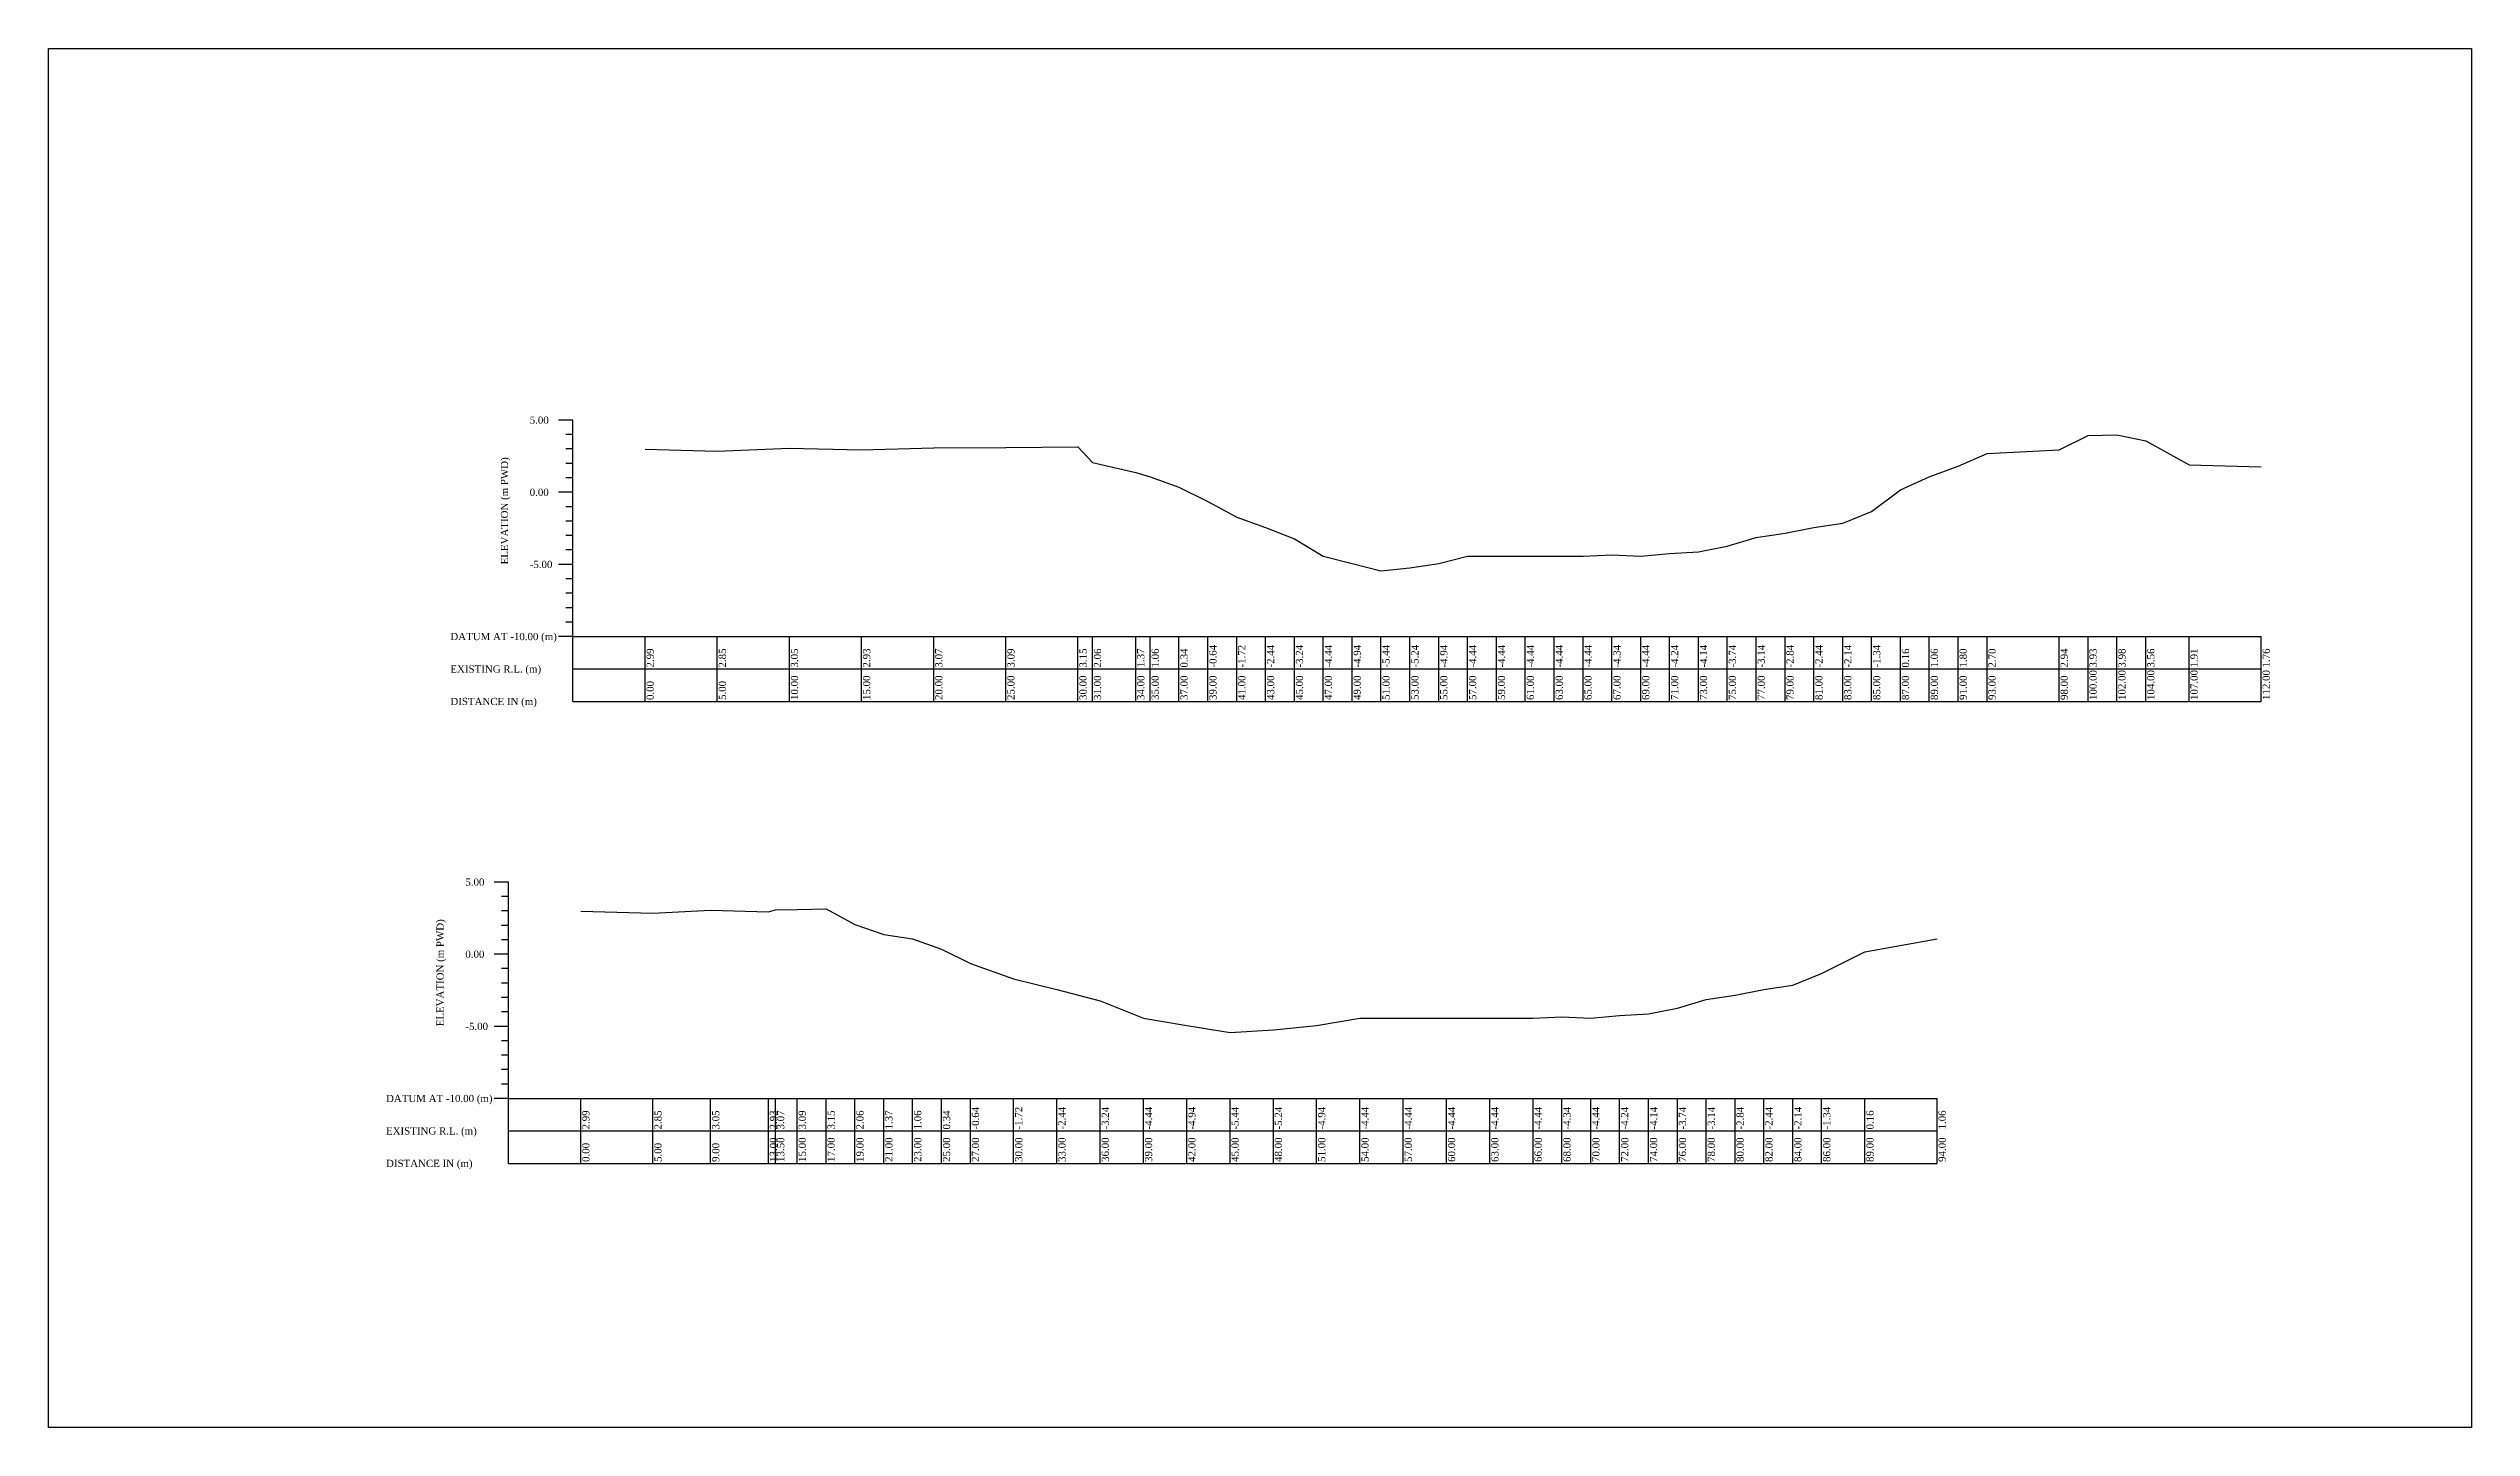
# Model space of a CAD drawing. Header units: metres. Extents: x -148477 to 168932, y -55673 to -2736.
# Drawn here: x -27829.1 to -27661.2, y -6400.1 to -6304.5 of the extents above; entities that cross this region are included whole.
import ezdxf

# ---------------------------------------------------------------- set-up
doc = ezdxf.new("R2010")
doc.units = ezdxf.units.M
doc.styles.add('liza', font='times.ttf', dxfattribs={"height": 2})

msp = doc.modelspace()

# ---------------------------------------------------------------- texts
at = {"color": 0, "linetype": 'Continuous', "lineweight": -3, "ltscale": 0.5, "char_height": 0.5, "attachment_point": 1, "style": 'liza'}
for s, insert, width in [('5.00', (-27795.7575, -6330.0146), 2), ('0.00', (-27795.7575, -6335.0146), 2), ('-5.00', (-27795.7575, -6340.0146), 2), ('DATUM AT -10.00 (m)', (-27801.2575, -6345.0146), 7.5), ('EXISTING R.L. (m)', (-27801.2575, -6347.2646), 7.5), ('DISTANCE IN (m)', (-27801.2575, -6349.5146), 7.5), ('5.00', (-27800.2174, -6362.0368), 2), ('0.00', (-27800.2174, -6367.0368), 2), ('-5.00', (-27800.2174, -6372.0368), 2), ('DATUM AT -10.00 (m)', (-27805.7174, -6377.0368), 7.5), ('EXISTING R.L. (m)', (-27805.7174, -6379.2868), 7.5), ('DISTANCE IN (m)', (-27805.7174, -6381.5368), 7.5)]:
    msp.add_mtext(s, dxfattribs=dict(at, insert=insert, width=width))
at = {"color": 0, "linetype": 'Continuous', "lineweight": -3, "ltscale": 0.5, "char_height": 0.5, "attachment_point": 1, "rotation": 90, "style": 'liza'}
for s, insert, width in [('ELEVATION (m PWD)', (-27797.7575, -6340.2646), 10), ('2.99', (-27787.6575, -6347.4146), 2.15), ('2.85', (-27782.6575, -6347.4146), 2.15), ('3.05', (-27777.6575, -6347.4146), 2.15), ('2.93', (-27772.6575, -6347.4146), 2.15), ('3.07', (-27767.6575, -6347.4146), 2.15), ('3.09', (-27762.6575, -6347.4146), 2.15), ('3.15', (-27757.6575, -6347.4146), 2.15), ('2.06', (-27756.6575, -6347.4146), 2.15), ('1.37', (-27753.6575, -6347.4146), 2.15), ('1.06', (-27752.6575, -6347.4146), 2.15), ('0.34', (-27750.6575, -6347.4146), 2.15), ('-0.64', (-27748.6575, -6347.4146), 2.15), ('-1.72', (-27746.6575, -6347.4146), 2.15), ('-2.44', (-27744.6575, -6347.4146), 2.15), ('-3.24', (-27742.6575, -6347.4146), 2.15), ('-4.44', (-27740.6575, -6347.4146), 2.15), ('-4.94', (-27738.6575, -6347.4146), 2.15), ('-5.44', (-27736.6575, -6347.4146), 2.15), ('-5.24', (-27734.6575, -6347.4146), 2.15), ('-4.94', (-27732.6575, -6347.4146), 2.15), ('-4.44', (-27730.6575, -6347.4146), 2.15), ('-4.44', (-27728.6575, -6347.4146), 2.15), ('-4.44', (-27726.6575, -6347.4146), 2.15), ('-4.44', (-27724.6575, -6347.4146), 2.15), ('-4.44', (-27722.6575, -6347.4146), 2.15), ('-4.34', (-27720.6575, -6347.4146), 2.15), ('-4.44', (-27718.6575, -6347.4146), 2.15), ('-4.24', (-27716.6575, -6347.4146), 2.15), ('-4.14', (-27714.6575, -6347.4146), 2.15), ('-3.74', (-27712.6575, -6347.4146), 2.15), ('-3.14', (-27710.6575, -6347.4146), 2.15), ('-2.84', (-27708.6575, -6347.4146), 2.15), ('-2.44', (-27706.6575, -6347.4146), 2.15), ('-2.14', (-27704.6575, -6347.4146), 2.15), ('-1.34', (-27702.6575, -6347.4146), 2.15), ('0.16', (-27700.6575, -6347.4146), 2.15), ('1.06', (-27698.6575, -6347.4146), 2.15), ('1.80', (-27696.6575, -6347.4146), 2.15), ('2.70', (-27694.6575, -6347.4146), 2.15), ('2.94', (-27689.6575, -6347.4146), 2.15), ('3.93', (-27687.6575, -6347.4146), 2.15), ('3.98', (-27685.6575, -6347.4146), 2.15), ('3.56', (-27683.6575, -6347.4146), 2.15), ('1.91', (-27680.6575, -6347.4146), 2.15), ('1.76', (-27675.6575, -6347.4146), 2.15), ('100.00', (-27687.6575, -6349.6646), 2.15), ('102.00', (-27685.6575, -6349.6646), 2.15), ('104.00', (-27683.6575, -6349.6646), 2.15), ('107.00', (-27680.6575, -6349.6646), 2.15), ('112.00', (-27675.6575, -6349.6646), 2.15), ('0.00', (-27787.6575, -6349.6646), 2.15), ('5.00', (-27782.6575, -6349.6646), 2.15), ('10.00', (-27777.6575, -6349.6646), 2.15), ('15.00', (-27772.6575, -6349.6646), 2.15), ('20.00', (-27767.6575, -6349.6646), 2.15), ('25.00', (-27762.6575, -6349.6646), 2.15), ('30.00', (-27757.6575, -6349.6646), 2.15), ('31.00', (-27756.6575, -6349.6646), 2.15), ('34.00', (-27753.6575, -6349.6646), 2.15), ('35.00', (-27752.6575, -6349.6646), 2.15), ('37.00', (-27750.6575, -6349.6646), 2.15), ('39.00', (-27748.6575, -6349.6646), 2.15), ('41.00', (-27746.6575, -6349.6646), 2.15), ('43.00', (-27744.6575, -6349.6646), 2.15), ('45.00', (-27742.6575, -6349.6646), 2.15), ('47.00', (-27740.6575, -6349.6646), 2.15), ('49.00', (-27738.6575, -6349.6646), 2.15), ('51.00', (-27736.6575, -6349.6646), 2.15), ('53.00', (-27734.6575, -6349.6646), 2.15), ('55.00', (-27732.6575, -6349.6646), 2.15), ('57.00', (-27730.6575, -6349.6646), 2.15), ('59.00', (-27728.6575, -6349.6646), 2.15), ('61.00', (-27726.6575, -6349.6646), 2.15), ('63.00', (-27724.6575, -6349.6646), 2.15), ('65.00', (-27722.6575, -6349.6646), 2.15), ('67.00', (-27720.6575, -6349.6646), 2.15), ('69.00', (-27718.6575, -6349.6646), 2.15), ('71.00', (-27716.6575, -6349.6646), 2.15), ('73.00', (-27714.6575, -6349.6646), 2.15), ('75.00', (-27712.6575, -6349.6646), 2.15), ('77.00', (-27710.6575, -6349.6646), 2.15), ('79.00', (-27708.6575, -6349.6646), 2.15), ('81.00', (-27706.6575, -6349.6646), 2.15), ('83.00', (-27704.6575, -6349.6646), 2.15), ('85.00', (-27702.6575, -6349.6646), 2.15), ('87.00', (-27700.6575, -6349.6646), 2.15), ('89.00', (-27698.6575, -6349.6646), 2.15), ('91.00', (-27696.6575, -6349.6646), 2.15), ('93.00', (-27694.6575, -6349.6646), 2.15), ('98.00', (-27689.6575, -6349.6646), 2.15), ('ELEVATION (m PWD)', (-27802.2174, -6372.2868), 10), ('0.34', (-27767.1174, -6379.4368), 2.15), ('-0.64', (-27765.1174, -6379.4368), 2.15), ('-1.72', (-27762.1174, -6379.4368), 2.15), ('-2.44', (-27759.1174, -6379.4368), 2.15), ('-3.24', (-27756.1174, -6379.4368), 2.15), ('-4.44', (-27753.1174, -6379.4368), 2.15), ('-4.94', (-27750.1174, -6379.4368), 2.15), ('-5.44', (-27747.1174, -6379.4368), 2.15), ('-5.24', (-27744.1174, -6379.4368), 2.15), ('-4.94', (-27741.1174, -6379.4368), 2.15), ('-4.44', (-27738.1174, -6379.4368), 2.15), ('-4.44', (-27735.1174, -6379.4368), 2.15), ('-4.44', (-27732.1174, -6379.4368), 2.15), ('-4.44', (-27729.1174, -6379.4368), 2.15), ('-4.44', (-27726.1174, -6379.4368), 2.15), ('-4.34', (-27724.1174, -6379.4368), 2.15), ('-4.44', (-27722.1174, -6379.4368), 2.15), ('-4.24', (-27720.1174, -6379.4368), 2.15), ('-4.14', (-27718.1174, -6379.4368), 2.15), ('-3.74', (-27716.1174, -6379.4368), 2.15), ('-3.14', (-27714.1174, -6379.4368), 2.15), ('-2.84', (-27712.1174, -6379.4368), 2.15), ('-2.44', (-27710.1174, -6379.4368), 2.15), ('-2.14', (-27708.1174, -6379.4368), 2.15), ('-1.34', (-27706.1174, -6379.4368), 2.15), ('2.99', (-27792.1174, -6379.4368), 2.15), ('2.85', (-27787.1174, -6379.4368), 2.15), ('3.05', (-27783.1174, -6379.4368), 2.15), ('2.93', (-27779.1174, -6379.4368), 2.15), ('3.07', (-27778.6174, -6379.4368), 2.15), ('3.09', (-27777.1174, -6379.4368), 2.15), ('3.15', (-27775.1174, -6379.4368), 2.15), ('2.06', (-27773.1174, -6379.4368), 2.15), ('1.37', (-27771.1174, -6379.4368), 2.15), ('1.06', (-27769.1174, -6379.4368), 2.15), ('0.16', (-27703.1174, -6379.4368), 2.15), ('1.06', (-27698.1174, -6379.4368), 2.15), ('0.00', (-27792.1174, -6381.6868), 2.15), ('5.00', (-27787.1174, -6381.6868), 2.15), ('9.00', (-27783.1174, -6381.6868), 2.15), ('13.00', (-27779.1174, -6381.6868), 2.15), ('13.50', (-27778.6174, -6381.6868), 2.15), ('15.00', (-27777.1174, -6381.6868), 2.15), ('17.00', (-27775.1174, -6381.6868), 2.15), ('19.00', (-27773.1174, -6381.6868), 2.15), ('21.00', (-27771.1174, -6381.6868), 2.15), ('23.00', (-27769.1174, -6381.6868), 2.15), ('25.00', (-27767.1174, -6381.6868), 2.15), ('27.00', (-27765.1174, -6381.6868), 2.15), ('30.00', (-27762.1174, -6381.6868), 2.15), ('33.00', (-27759.1174, -6381.6868), 2.15), ('36.00', (-27756.1174, -6381.6868), 2.15), ('39.00', (-27753.1174, -6381.6868), 2.15), ('42.00', (-27750.1174, -6381.6868), 2.15), ('45.00', (-27747.1174, -6381.6868), 2.15), ('48.00', (-27744.1174, -6381.6868), 2.15), ('51.00', (-27741.1174, -6381.6868), 2.15), ('54.00', (-27738.1174, -6381.6868), 2.15), ('57.00', (-27735.1174, -6381.6868), 2.15), ('60.00', (-27732.1174, -6381.6868), 2.15), ('63.00', (-27729.1174, -6381.6868), 2.15), ('66.00', (-27726.1174, -6381.6868), 2.15), ('68.00', (-27724.1174, -6381.6868), 2.15), ('70.00', (-27722.1174, -6381.6868), 2.15), ('72.00', (-27720.1174, -6381.6868), 2.15), ('74.00', (-27718.1174, -6381.6868), 2.15), ('76.00', (-27716.1174, -6381.6868), 2.15), ('78.00', (-27714.1174, -6381.6868), 2.15), ('80.00', (-27712.1174, -6381.6868), 2.15), ('82.00', (-27710.1174, -6381.6868), 2.15), ('84.00', (-27708.1174, -6381.6868), 2.15), ('86.00', (-27706.1174, -6381.6868), 2.15), ('89.00', (-27703.1174, -6381.6868), 2.15), ('94.00', (-27698.1174, -6381.6868), 2.15)]:
    msp.add_mtext(s, dxfattribs=dict(at, insert=insert, width=width))

# ---------------------------------------------------------------- linework, layer by layer
at = {"color": 0, "linetype": 'Continuous', "lineweight": -3, "ltscale": 0.5}
for p, q in [((-27792.7575, -6330.2646), (-27793.7575, -6330.2646)), ((-27792.7575, -6349.7646), (-27792.7575, -6330.2646)), ((-27792.7575, -6331.2646), (-27793.2575, -6331.2646)), ((-27792.7575, -6332.2646), (-27793.2575, -6332.2646)), ((-27787.7575, -6332.2716), (-27782.7575, -6332.4116)), ((-27782.7575, -6332.4116), (-27777.7575, -6332.2116)), ((-27777.7575, -6332.2116), (-27772.7575, -6332.3316)), ((-27772.7575, -6332.3316), (-27767.7575, -6332.1916)), ((-27767.7575, -6332.1916), (-27762.7575, -6332.1716)), ((-27762.7575, -6332.1716), (-27757.7575, -6332.1116)), ((-27757.7575, -6332.1116), (-27756.7575, -6333.2016)), ((-27696.7575, -6333.4616), (-27694.7575, -6332.5666)), ((-27694.7575, -6332.5666), (-27689.7575, -6332.3216)), ((-27689.7575, -6332.3216), (-27687.7575, -6331.3316)), ((-27687.7575, -6331.3316), (-27685.7575, -6331.2816)), ((-27685.7575, -6331.2816), (-27683.7575, -6331.7016)), ((-27683.7575, -6331.7016), (-27680.7575, -6333.3516)), ((-27792.7575, -6333.2646), (-27793.2575, -6333.2646)), ((-27792.7575, -6334.2646), (-27793.2575, -6334.2646)), ((-27756.7575, -6333.2016), (-27753.7575, -6333.8916)), ((-27753.7575, -6333.8916), (-27752.7575, -6334.2016)), ((-27752.7575, -6334.2016), (-27750.7575, -6334.9216)), ((-27700.7575, -6335.1016), (-27698.7575, -6334.2016)), ((-27698.7575, -6334.2016), (-27696.7575, -6333.4616)), ((-27680.7575, -6333.3516), (-27675.7575, -6333.5066)), ((-27792.7575, -6335.2646), (-27793.7575, -6335.2646)), ((-27750.7575, -6334.9216), (-27748.7575, -6335.9016)), ((-27748.7575, -6335.9016), (-27746.7575, -6336.9816)), ((-27702.7575, -6336.6016), (-27700.7575, -6335.1016)), ((-27792.7575, -6336.2646), (-27793.2575, -6336.2646)), ((-27792.7575, -6337.2646), (-27793.2575, -6337.2646)), ((-27746.7575, -6336.9816), (-27744.7575, -6337.7016)), ((-27744.7575, -6337.7016), (-27742.7575, -6338.5016)), ((-27708.7575, -6338.1016), (-27706.7575, -6337.7016)), ((-27706.7575, -6337.7016), (-27704.7575, -6337.4016)), ((-27704.7575, -6337.4016), (-27702.7575, -6336.6016)), ((-27792.7575, -6338.2646), (-27793.2575, -6338.2646)), ((-27792.7575, -6339.2646), (-27793.2575, -6339.2646)), ((-27742.7575, -6338.5016), (-27740.7575, -6339.7016)), ((-27718.7575, -6339.7016), (-27716.7575, -6339.5016)), ((-27716.7575, -6339.5016), (-27714.7575, -6339.4016)), ((-27714.7575, -6339.4016), (-27712.7575, -6339.0016)), ((-27712.7575, -6339.0016), (-27710.7575, -6338.4016)), ((-27710.7575, -6338.4016), (-27708.7575, -6338.1016)), ((-27792.7575, -6340.2646), (-27793.7575, -6340.2646)), ((-27740.7575, -6339.7016), (-27738.7575, -6340.2016)), ((-27738.7575, -6340.2016), (-27736.7575, -6340.7016)), ((-27736.7575, -6340.7016), (-27734.7575, -6340.5016)), ((-27734.7575, -6340.5016), (-27732.7575, -6340.2016)), ((-27732.7575, -6340.2016), (-27730.7575, -6339.7016)), ((-27730.7575, -6339.7016), (-27728.7575, -6339.7016)), ((-27728.7575, -6339.7016), (-27726.7575, -6339.7016)), ((-27726.7575, -6339.7016), (-27724.7575, -6339.7016)), ((-27724.7575, -6339.7016), (-27722.7575, -6339.7016)), ((-27722.7575, -6339.7016), (-27720.7575, -6339.6016)), ((-27720.7575, -6339.6016), (-27718.7575, -6339.7016)), ((-27792.7575, -6341.2646), (-27793.2575, -6341.2646)), ((-27792.7575, -6342.2646), (-27793.2575, -6342.2646)), ((-27792.7575, -6343.2646), (-27793.2575, -6343.2646)), ((-27792.7575, -6344.2646), (-27793.2575, -6344.2646)), ((-27792.7575, -6345.2646), (-27793.7575, -6345.2646)), ((-27792.7575, -6345.2646), (-27675.7575, -6345.2646)), ((-27787.7575, -6349.7646), (-27787.7575, -6345.2646)), ((-27782.7575, -6349.7646), (-27782.7575, -6345.2646)), ((-27777.7575, -6349.7646), (-27777.7575, -6345.2646)), ((-27772.7575, -6349.7646), (-27772.7575, -6345.2646)), ((-27767.7575, -6349.7646), (-27767.7575, -6345.2646)), ((-27762.7575, -6349.7646), (-27762.7575, -6345.2646)), ((-27757.7575, -6349.7646), (-27757.7575, -6345.2646)), ((-27756.7575, -6349.7646), (-27756.7575, -6345.2646)), ((-27753.7575, -6349.7646), (-27753.7575, -6345.2646)), ((-27752.7575, -6349.7646), (-27752.7575, -6345.2646)), ((-27750.7575, -6349.7646), (-27750.7575, -6345.2646)), ((-27748.7575, -6349.7646), (-27748.7575, -6345.2646)), ((-27746.7575, -6349.7646), (-27746.7575, -6345.2646)), ((-27744.7575, -6349.7646), (-27744.7575, -6345.2646)), ((-27742.7575, -6349.7646), (-27742.7575, -6345.2646)), ((-27740.7575, -6349.7646), (-27740.7575, -6345.2646)), ((-27738.7575, -6349.7646), (-27738.7575, -6345.2646)), ((-27736.7575, -6349.7646), (-27736.7575, -6345.2646)), ((-27734.7575, -6349.7646), (-27734.7575, -6345.2646)), ((-27732.7575, -6349.7646), (-27732.7575, -6345.2646)), ((-27730.7575, -6349.7646), (-27730.7575, -6345.2646)), ((-27728.7575, -6349.7646), (-27728.7575, -6345.2646)), ((-27726.7575, -6349.7646), (-27726.7575, -6345.2646)), ((-27724.7575, -6349.7646), (-27724.7575, -6345.2646)), ((-27722.7575, -6349.7646), (-27722.7575, -6345.2646)), ((-27720.7575, -6349.7646), (-27720.7575, -6345.2646)), ((-27718.7575, -6349.7646), (-27718.7575, -6345.2646)), ((-27716.7575, -6349.7646), (-27716.7575, -6345.2646)), ((-27714.7575, -6349.7646), (-27714.7575, -6345.2646)), ((-27712.7575, -6349.7646), (-27712.7575, -6345.2646)), ((-27710.7575, -6349.7646), (-27710.7575, -6345.2646)), ((-27708.7575, -6349.7646), (-27708.7575, -6345.2646)), ((-27706.7575, -6349.7646), (-27706.7575, -6345.2646)), ((-27704.7575, -6349.7646), (-27704.7575, -6345.2646)), ((-27702.7575, -6349.7646), (-27702.7575, -6345.2646)), ((-27700.7575, -6349.7646), (-27700.7575, -6345.2646)), ((-27698.7575, -6349.7646), (-27698.7575, -6345.2646)), ((-27696.7575, -6349.7646), (-27696.7575, -6345.2646)), ((-27694.7575, -6349.7646), (-27694.7575, -6345.2646)), ((-27689.7575, -6349.7646), (-27689.7575, -6345.2646)), ((-27687.7575, -6349.7646), (-27687.7575, -6345.2646)), ((-27685.7575, -6349.7646), (-27685.7575, -6345.2646)), ((-27683.7575, -6349.7646), (-27683.7575, -6345.2646)), ((-27680.7575, -6349.7646), (-27680.7575, -6345.2646)), ((-27675.7575, -6349.7646), (-27675.7575, -6345.2646)), ((-27792.7575, -6347.5146), (-27675.7575, -6347.5146)), ((-27792.7575, -6349.7646), (-27675.7575, -6349.7646)), ((-27797.2174, -6362.2868), (-27798.2174, -6362.2868)), ((-27797.2174, -6381.7868), (-27797.2174, -6362.2868)), ((-27797.2174, -6363.2868), (-27797.7174, -6363.2868)), ((-27797.2174, -6364.2868), (-27797.7174, -6364.2868)), ((-27792.2174, -6364.2938), (-27787.2174, -6364.4338)), ((-27787.2174, -6364.4338), (-27783.2174, -6364.2338)), ((-27783.2174, -6364.2338), (-27779.2174, -6364.3538)), ((-27779.2174, -6364.3538), (-27778.7174, -6364.2138)), ((-27778.7174, -6364.2138), (-27777.2174, -6364.1938)), ((-27777.2174, -6364.1938), (-27775.2174, -6364.1338)), ((-27775.2174, -6364.1338), (-27773.2174, -6365.2238)), ((-27797.2174, -6365.2868), (-27797.7174, -6365.2868)), ((-27797.2174, -6366.2868), (-27797.7174, -6366.2868)), ((-27773.2174, -6365.2238), (-27771.2174, -6365.9138)), ((-27771.2174, -6365.9138), (-27769.2174, -6366.2238)), ((-27769.2174, -6366.2238), (-27767.2174, -6366.9438)), ((-27703.2174, -6367.1238), (-27698.2174, -6366.2238)), ((-27797.2174, -6367.2868), (-27798.2174, -6367.2868)), ((-27767.2174, -6366.9438), (-27765.2174, -6367.9238)), ((-27765.2174, -6367.9238), (-27762.2174, -6369.0038)), ((-27706.2174, -6368.6238), (-27703.2174, -6367.1238)), ((-27797.2174, -6368.2868), (-27797.7174, -6368.2868)), ((-27797.2174, -6369.2868), (-27797.7174, -6369.2868)), ((-27762.2174, -6369.0038), (-27759.2174, -6369.7238)), ((-27759.2174, -6369.7238), (-27756.2174, -6370.5238)), ((-27712.2174, -6370.1238), (-27710.2174, -6369.7238)), ((-27710.2174, -6369.7238), (-27708.2174, -6369.4238)), ((-27708.2174, -6369.4238), (-27706.2174, -6368.6238)), ((-27797.2174, -6370.2868), (-27797.7174, -6370.2868)), ((-27797.2174, -6371.2868), (-27797.7174, -6371.2868)), ((-27756.2174, -6370.5238), (-27753.2174, -6371.7238)), ((-27718.2174, -6371.4238), (-27716.2174, -6371.0238)), ((-27716.2174, -6371.0238), (-27714.2174, -6370.4238)), ((-27714.2174, -6370.4238), (-27712.2174, -6370.1238)), ((-27797.2174, -6372.2868), (-27798.2174, -6372.2868)), ((-27753.2174, -6371.7238), (-27750.2174, -6372.2238)), ((-27750.2174, -6372.2238), (-27747.2174, -6372.7238)), ((-27747.2174, -6372.7238), (-27744.2174, -6372.5238)), ((-27744.2174, -6372.5238), (-27741.2174, -6372.2238)), ((-27741.2174, -6372.2238), (-27738.2174, -6371.7238)), ((-27738.2174, -6371.7238), (-27735.2174, -6371.7238)), ((-27735.2174, -6371.7238), (-27732.2174, -6371.7238)), ((-27732.2174, -6371.7238), (-27729.2174, -6371.7238)), ((-27729.2174, -6371.7238), (-27726.2174, -6371.7238)), ((-27726.2174, -6371.7238), (-27724.2174, -6371.6238)), ((-27724.2174, -6371.6238), (-27722.2174, -6371.7238)), ((-27722.2174, -6371.7238), (-27720.2174, -6371.5238)), ((-27720.2174, -6371.5238), (-27718.2174, -6371.4238)), ((-27797.2174, -6373.2868), (-27797.7174, -6373.2868)), ((-27797.2174, -6374.2868), (-27797.7174, -6374.2868)), ((-27797.2174, -6375.2868), (-27797.7174, -6375.2868)), ((-27797.2174, -6376.2868), (-27797.7174, -6376.2868)), ((-27797.2174, -6377.2868), (-27798.2174, -6377.2868)), ((-27797.2174, -6377.2868), (-27698.2174, -6377.2868)), ((-27792.2174, -6381.7868), (-27792.2174, -6377.2868)), ((-27787.2174, -6381.7868), (-27787.2174, -6377.2868)), ((-27783.2174, -6381.7868), (-27783.2174, -6377.2868)), ((-27779.2174, -6381.7868), (-27779.2174, -6377.2868)), ((-27778.7174, -6381.7868), (-27778.7174, -6377.2868)), ((-27777.2174, -6381.7868), (-27777.2174, -6377.2868)), ((-27775.2174, -6381.7868), (-27775.2174, -6377.2868)), ((-27773.2174, -6381.7868), (-27773.2174, -6377.2868)), ((-27771.2174, -6381.7868), (-27771.2174, -6377.2868)), ((-27769.2174, -6381.7868), (-27769.2174, -6377.2868)), ((-27767.2174, -6381.7868), (-27767.2174, -6377.2868)), ((-27765.2174, -6381.7868), (-27765.2174, -6377.2868)), ((-27762.2174, -6381.7868), (-27762.2174, -6377.2868)), ((-27759.2174, -6381.7868), (-27759.2174, -6377.2868)), ((-27756.2174, -6381.7868), (-27756.2174, -6377.2868)), ((-27753.2174, -6381.7868), (-27753.2174, -6377.2868)), ((-27750.2174, -6381.7868), (-27750.2174, -6377.2868)), ((-27747.2174, -6381.7868), (-27747.2174, -6377.2868)), ((-27744.2174, -6381.7868), (-27744.2174, -6377.2868)), ((-27741.2174, -6381.7868), (-27741.2174, -6377.2868)), ((-27738.2174, -6381.7868), (-27738.2174, -6377.2868)), ((-27735.2174, -6381.7868), (-27735.2174, -6377.2868)), ((-27732.2174, -6381.7868), (-27732.2174, -6377.2868)), ((-27729.2174, -6381.7868), (-27729.2174, -6377.2868)), ((-27726.2174, -6381.7868), (-27726.2174, -6377.2868)), ((-27724.2174, -6381.7868), (-27724.2174, -6377.2868)), ((-27722.2174, -6381.7868), (-27722.2174, -6377.2868)), ((-27720.2174, -6381.7868), (-27720.2174, -6377.2868)), ((-27718.2174, -6381.7868), (-27718.2174, -6377.2868)), ((-27716.2174, -6381.7868), (-27716.2174, -6377.2868)), ((-27714.2174, -6381.7868), (-27714.2174, -6377.2868)), ((-27712.2174, -6381.7868), (-27712.2174, -6377.2868)), ((-27710.2174, -6381.7868), (-27710.2174, -6377.2868)), ((-27708.2174, -6381.7868), (-27708.2174, -6377.2868)), ((-27706.2174, -6381.7868), (-27706.2174, -6377.2868)), ((-27703.2174, -6381.7868), (-27703.2174, -6377.2868)), ((-27698.2174, -6381.7868), (-27698.2174, -6377.2868)), ((-27797.2174, -6379.5368), (-27698.2174, -6379.5368)), ((-27797.2174, -6381.7868), (-27698.2174, -6381.7868))]:
    msp.add_line(p, q, dxfattribs=at)
msp.add_lwpolyline([(-27829.1105, -6304.498), (-27661.1765, -6304.498), (-27661.1765, -6400.0992), (-27829.1105, -6400.0992)], close=True, dxfattribs=at)

msp.set_redraw_order([(e.dxf.handle, doc.entitydb.next_handle()) for e in msp.query("TEXT MTEXT ATTDEF DIMENSION ARC_DIMENSION")])  # texts and dimensions are drawn at this point

doc.saveas('drawing.dxf')
